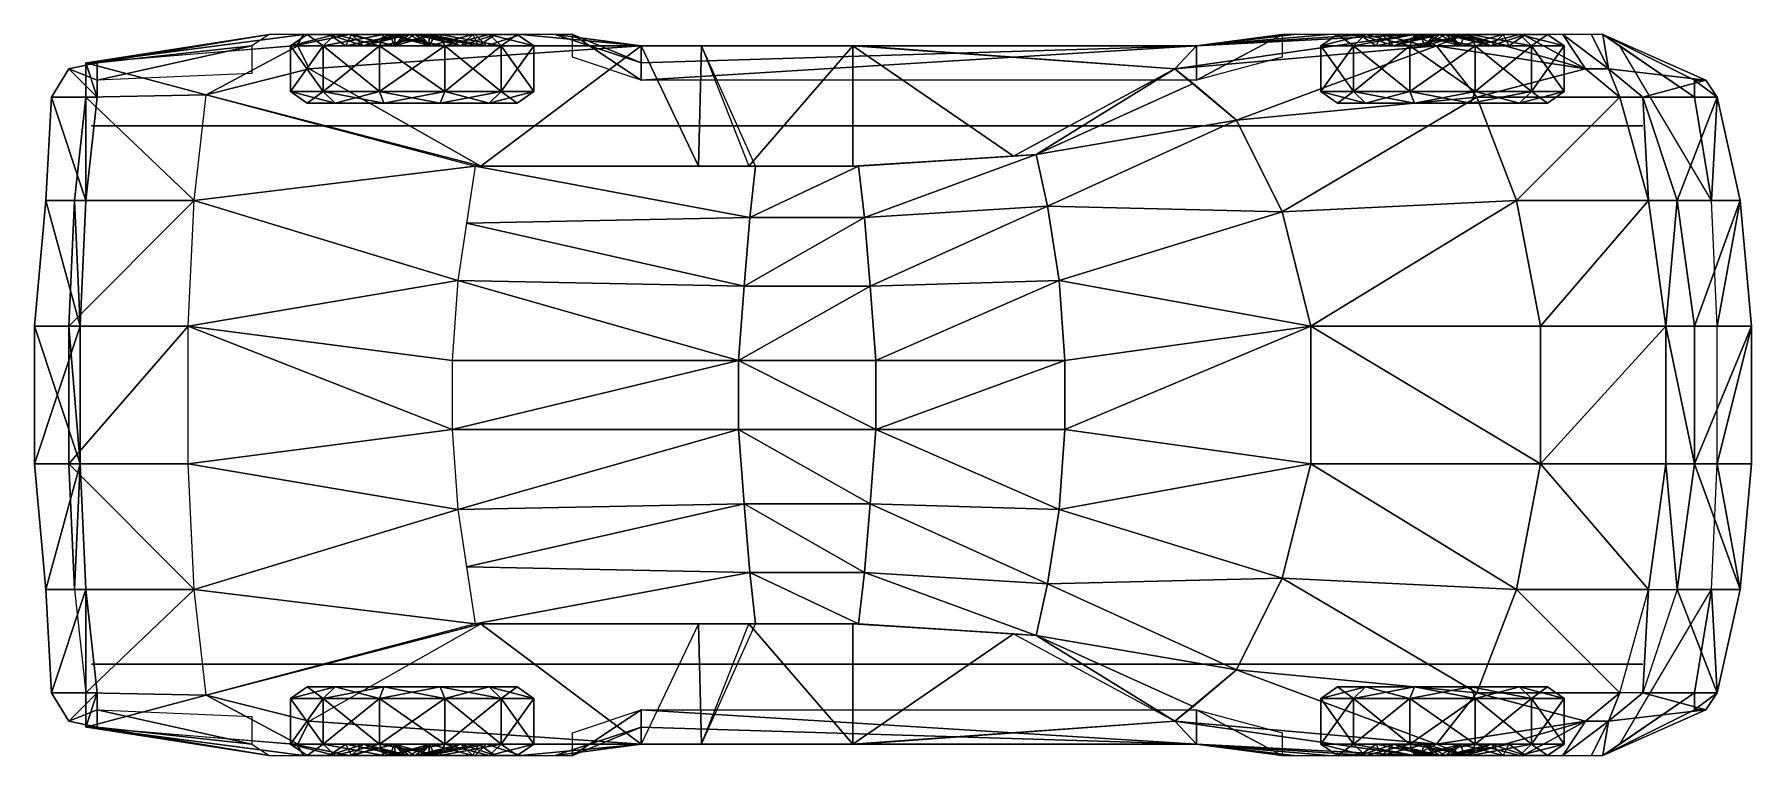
# Model space of a CAD drawing. Extents: x -3.81 to 0, y -0.8 to 0.8.
import ezdxf

# ---------------------------------------------------------------- set-up
doc = ezdxf.new("R2010")
doc.units = 0
doc.layers.get('0').update_dxf_attribs({"linetype": 'CONTINUOUS'})

msp = doc.modelspace()

# ---------------------------------------------------------------- meshes
at = {"color": 0, "linetype": 'BYBLOCK'}
mesh = msp.add_polyface(dxfattribs=at)
corners = [(-3.7211, 0.4318, 0.8065), (-3.6957, 0.4318, 0.4763), (-3.7084, 0.1524, 0.4763), (-3.7338, 0.1524, 0.8191), (-3.81, 0.1524, 0.4254), (-3.7846, 0.4318, 0.4254), (-3.7846, 0.4318, 0.3493), (-3.81, 0.1524, 0.3493), (-3.7084, 0.1524, 0.2477), (-3.6957, 0.4318, 0.2477), (-3.7719, 0.6604, 0.3493), (-3.6703, 0.6604, 0.2477), (-3.7719, 0.6604, 0.4381), (-3.6703, 0.6604, 0.4889), (-3.6957, 0.7366, 0.7683), (-3.6703, 0.7366, 0.5016), (-3.6957, 0.6604, 0.7937), (-3.7338, 0.7239, 0.4381), (-3.7338, 0.7239, 0.3493), (-3.6703, 0.6985, 0.2477), (-3.429, 0.6658, 0.9207), (-3.2258, 0.7747, 0.7683), (-3.4557, 0.4318, 0.9591), (-3.4684, 0.1524, 0.9718), (-3.3274, 0.7747, 0.3239), (-3.3274, 0.7129, 0.1714), (-3.2893, 0.8001, 0.4636), (-3.6934, 0.7366, 0.7699), (-3.7338, -0.1524, 0.8191), (-3.81, -0.1524, 0.3493), (-3.7084, -0.1524, 0.4763)]
mesh.append_faces([[corners[k] for k in face] for face in [(14, 13, 16), (17, 13, 15), (11, 18, 19), (20, 14, 16), (19, 24, 25), (24, 15, 26)]], dxfattribs={"vtx0": -1, "color": 0})
mesh.append_faces([[corners[k] for k in face] for face in [(0, 2, 3), (4, 2, 5), (8, 6, 9), (9, 10, 11), (5, 1, 12), (12, 13, 17), (18, 15, 19)]], dxfattribs={"vtx0": -1, "vtx1": -1, "color": 0})
mesh.append_faces([[corners[k] for k in face] for face in [(19, 15, 24)]], dxfattribs={"vtx0": -1, "vtx1": -1, "vtx2": -1, "color": 0})
mesh.append_faces([[corners[k] for k in face] for face in [(5, 2, 1), (12, 1, 13), (20, 21, 14), (22, 16, 0), (22, 0, 3), (3, 23, 22), (23, 3, 28)]], dxfattribs={"vtx0": -1, "vtx2": -1, "color": 0})
mesh.append_faces([[corners[k] for k in face] for face in [(7, 6, 8), (17, 15, 18), (20, 16, 22), (7, 29, 4)]], dxfattribs={"vtx1": -1, "color": 0})
mesh.append_faces([[corners[k] for k in face] for face in [(4, 5, 6), (6, 10, 9), (10, 6, 5), (10, 18, 11), (30, 2, 4), (2, 30, 3)]], dxfattribs={"vtx1": -1, "vtx2": -1, "color": 0})
mesh.append_faces([[corners[k] for k in face] for face in [(0, 1, 2), (6, 7, 4), (5, 12, 10), (14, 15, 13), (12, 17, 18), (18, 10, 12), (26, 15, 27), (29, 7, 8)]], dxfattribs={"vtx2": -1, "color": 0})
mesh = msp.add_polyface(dxfattribs=at)
corners = [(-2.2352, 0.2413, 1.3398), (-2.2479, 0.0762, 1.3398), (-1.9558, 0.2413, 1.3398), (-2.8702, 0.254, 1.2891), (-2.8829, 0.0762, 1.2891), (-2.2225, 0.3937, 1.3272), (-2.8512, 0.381, 1.2764), (-1.9685, 0.3937, 1.3272), (-2.2098, 0.508, 1.3017), (-1.9812, 0.508, 1.3017), (-2.8321, 0.508, 1.2636), (-3.2004, 0.7239, 0.908), (-3.429, 0.6658, 0.9207), (-2.8194, 0.508, 1.2255), (-2.3368, 0.508, 1.2636), (-2.4638, 0.7747, 0.8826), (-2.3298, 0.7747, 0.8722), (-1.9939, 0.508, 1.251), (-2.2245, 0.508, 1.2515), (-3.2258, 0.7747, 0.7683), (-2.4638, 0.7747, 0.7176), (-3.0099, 0.8001, 0.6541), (-3.0099, 0.7746, 0.7533), (-2.9337, 0.7743, 0.7477), (-2.9337, 0.8001, 0.6541), (-1.9939, 0.7747, 0.8457), (-1.9812, 0.7747, 0.6921), (-3.2893, 0.8001, 0.4636), (-3.6934, 0.7366, 0.7699), (-3.2131, 0.8001, 0.5651), (-3.2267, 0.776, 0.7684), (-3.1115, 0.8001, 0.6286), (-2.4638, 0.6985, 0.1588), (-2.6162, 0.7493, 0.1461), (-2.6162, 0.8001, 0.3493), (-2.4638, 0.7366, 0.4254), (-2.6543, 0.8001, 0.4636), (-2.7305, 0.8001, 0.5651), (-2.8321, 0.8001, 0.6286), (-2.8067, 0.7745, 0.7401), (-2.8829, -0.0762, 1.2891), (-2.2479, -0.0762, 1.3398), (-1.9431, -0.0762, 1.3398)]
mesh.append_faces([[corners[k] for k in face] for face in [(0, 6, 3), (35, 34, 36), (36, 20, 35)]], dxfattribs={"vtx0": -1, "color": 0})
mesh.append_faces([[corners[k] for k in face] for face in [(11, 12, 13), (21, 23, 24), (27, 28, 29), (29, 30, 31), (32, 34, 35), (31, 22, 21), (24, 39, 38)]], dxfattribs={"vtx0": -1, "vtx1": -1, "color": 0})
mesh.append_faces([[corners[k] for k in face] for face in [(16, 14, 8), (12, 11, 19), (15, 25, 26)]], dxfattribs={"vtx0": -1, "vtx1": -1, "vtx2": -1, "color": 0})
mesh.append_faces([[corners[k] for k in face] for face in [(1, 3, 4), (5, 10, 6), (13, 12, 10), (11, 20, 19), (21, 22, 23), (29, 28, 30), (37, 39, 20), (31, 30, 22), (24, 23, 39)]], dxfattribs={"vtx0": -1, "vtx2": -1, "color": 0})
mesh.append_faces([[corners[k] for k in face] for face in [(0, 1, 2), (8, 5, 9)]], dxfattribs={"vtx1": -1, "color": 0})
mesh.append_faces([[corners[k] for k in face] for face in [(0, 5, 6), (5, 0, 7), (10, 8, 14), (14, 13, 10), (15, 14, 16), (17, 18, 8), (36, 37, 20), (37, 38, 39), (4, 40, 1), (1, 41, 42)]], dxfattribs={"vtx1": -1, "vtx2": -1, "color": 0})
mesh.append_faces([[corners[k] for k in face] for face in [(1, 0, 3), (5, 8, 10), (11, 15, 20), (26, 20, 15), (32, 33, 34)]], dxfattribs={"vtx2": -1, "color": 0})
at = {"color": 151, "linetype": 'BYBLOCK'}
mesh = msp.add_polyface(dxfattribs=at)
corners = [(-0.9779, 0.1524, 0.87), (-1.0414, 0.4064, 0.8572), (-1.5367, 0.254, 1.2891), (-1.524, 0.0762, 1.2891), (-2.8702, 0.254, 1.2891), (-2.8829, 0.0762, 1.2891), (-3.4684, 0.1524, 0.9718), (-3.4557, 0.4318, 0.9591), (-2.8321, 0.508, 1.2636), (-3.429, 0.6658, 0.9207), (-1.143, 0.6096, 0.8445), (-1.5621, 0.4191, 1.2764), (-1.2389, 0.6907, 0.8315), (-1.5875, 0.5334, 1.2636), (-2.8194, 0.508, 1.2255), (-2.3368, 0.508, 1.2636), (-2.4638, 0.7747, 0.8826), (-3.2004, 0.7239, 0.908), (-1.6376, 0.5299, 1.2255), (-1.28, 0.7239, 0.8191), (-1.9939, 0.7747, 0.8457), (-1.9939, 0.508, 1.251), (-2.3298, 0.7747, 0.8722), (-2.2245, 0.508, 1.2515), (-1.9939, -0.7747, 0.8457), (-2.3298, -0.7747, 0.8722), (-2.2245, -0.508, 1.2515), (-1.9939, -0.508, 1.251), (-1.6376, -0.5299, 1.2255), (-1.28, -0.7239, 0.8191), (-2.8194, -0.508, 1.2255), (-2.3368, -0.508, 1.2636), (-2.4638, -0.7747, 0.8826), (-3.2004, -0.7239, 0.908), (-1.2389, -0.6907, 0.8315), (-1.143, -0.6096, 0.8445), (-1.5875, -0.5334, 1.2636), (-1.5621, -0.4191, 1.2764), (-1.0414, -0.4064, 0.8572), (-1.5367, -0.254, 1.2891), (-2.8702, -0.254, 1.2891), (-2.8321, -0.508, 1.2636), (-3.4557, -0.4318, 0.9591), (-3.429, -0.6658, 0.9207), (-2.8829, -0.0762, 1.2891), (-3.4684, -0.1524, 0.9718), (-0.9779, -0.1524, 0.87), (-1.524, -0.0762, 1.2891)]
mesh.append_faces([[corners[k] for k in face] for face in [(8, 7, 9), (1, 11, 2), (14, 16, 17), (30, 32, 33), (37, 38, 39), (42, 41, 43)]], dxfattribs={"vtx0": -1, "color": 151})
mesh.append_faces([[corners[k] for k in face] for face in [(18, 20, 21), (28, 24, 27), (36, 35, 37), (45, 40, 42), (39, 46, 47)]], dxfattribs={"vtx0": -1, "vtx1": -1, "color": 151})
mesh.append_faces([[corners[k] for k in face] for face in [(0, 2, 3), (4, 6, 7), (10, 13, 11), (20, 23, 21), (24, 26, 27)]], dxfattribs={"vtx0": -1, "vtx2": -1, "color": 151})
mesh.append_faces([[corners[k] for k in face] for face in [(34, 35, 36), (38, 46, 39)]], dxfattribs={"vtx1": -1, "color": 151})
mesh.append_faces([[corners[k] for k in face] for face in [(4, 5, 6), (8, 4, 7), (1, 10, 11), (35, 38, 37), (40, 41, 42), (44, 40, 45), (5, 44, 6), (45, 6, 44), (46, 0, 47), (3, 47, 0)]], dxfattribs={"vtx1": -1, "vtx2": -1, "color": 151})
mesh.append_faces([[corners[k] for k in face] for face in [(0, 1, 2), (10, 12, 13), (14, 15, 16), (18, 19, 20), (20, 22, 23), (24, 25, 26), (28, 29, 24), (30, 31, 32)]], dxfattribs={"vtx2": -1, "color": 151})
at = {"color": 251, "linetype": 'BYBLOCK'}
mesh = msp.add_polyface(dxfattribs=at)
corners = [(-3.1694, 0.6731, 0.0755), (-3.1424, 0.6477, 0.1024), (-3.2049, 0.6477, 0.2106), (-3.2417, 0.6731, 0.2007), (-3.1694, 0.7747, 0.0755), (-3.2417, 0.7747, 0.2007), (-3.0441, 0.6731, 0.0032), (-3.0343, 0.6477, 0.04), (-3.0441, 0.7747, 0.0032), (-2.8995, 0.6731, 0.0032), (-2.8995, 0.7747, 0.0032), (-3.0441, 0.6731, 0.5429), (-3.0343, 0.6477, 0.5061), (-2.9093, 0.6477, 0.5061), (-3.0441, 0.7747, 0.5429), (-2.8995, 0.6731, 0.5429), (-3.1694, 0.6731, 0.4706), (-3.1424, 0.6477, 0.4437), (-3.1694, 0.7747, 0.4706), (-3.2417, 0.6731, 0.3454), (-3.2049, 0.6477, 0.3355), (-3.2417, 0.7747, 0.3454), (-3.1424, 0.8001, 0.1024), (-3.2049, 0.8001, 0.2106), (-3.1065, 0.8001, 0.1383), (-3.1558, 0.8001, 0.2237), (-3.0343, 0.8001, 0.04), (-3.0211, 0.8001, 0.089), (-2.9093, 0.8001, 0.04), (-2.9225, 0.8001, 0.089), (-3.0343, 0.8001, 0.5061), (-2.8995, 0.7747, 0.5429), (-3.0211, 0.8001, 0.4571), (-2.9093, 0.8001, 0.5061), (-3.1424, 0.8001, 0.4437), (-3.1065, 0.8001, 0.4078), (-3.2049, 0.8001, 0.3355), (-3.1558, 0.8001, 0.3224)]
mesh.append_faces([[corners[k] for k in face] for face in [(0, 1, 2), (2, 3, 0), (6, 7, 1), (1, 0, 6), (7, 6, 9), (11, 12, 13), (16, 17, 12), (12, 11, 16), (19, 20, 17), (17, 16, 19), (3, 2, 20), (20, 19, 3), (22, 4, 5), (5, 23, 22), (24, 22, 23), (23, 25, 24), (26, 8, 4), (4, 22, 26), (27, 26, 22), (22, 24, 27), (8, 26, 28), (26, 27, 29), (30, 14, 31), (32, 30, 33), (34, 18, 14), (14, 30, 34), (35, 34, 30), (30, 32, 35), (36, 21, 18), (18, 34, 36), (37, 36, 34), (34, 35, 37), (23, 5, 21), (21, 36, 23), (25, 23, 36), (36, 37, 25)]], dxfattribs={"vtx0": -1, "vtx2": -1, "color": 251})
mesh.append_faces([[corners[k] for k in face] for face in [(4, 0, 3), (3, 5, 4), (8, 6, 0), (0, 4, 8), (6, 8, 10), (14, 11, 15), (18, 16, 11), (11, 14, 18), (21, 19, 16), (16, 18, 21), (5, 3, 19), (19, 21, 5)]], dxfattribs={"vtx2": -1, "color": 251})
at = {"color": 254, "linetype": 'BYBLOCK'}
mesh = msp.add_polyface(dxfattribs=at)
corners = [(-0.7103, 0.8001, 0.2665), (-0.6858, 0.8001, 0.2731), (-0.7103, 0.8001, 0.2796), (-0.833, 0.7747, 0.2336), (-0.833, 0.7747, 0.3125), (-0.8698, 0.8001, 0.2237), (-0.8698, 0.8001, 0.3224), (-0.7038, 0.8001, 0.291), (-0.7936, 0.7747, 0.3808), (-0.8205, 0.8001, 0.4078), (-0.6924, 0.8001, 0.2976), (-0.7252, 0.7747, 0.4203), (-0.7351, 0.8001, 0.4571), (-0.6792, 0.8001, 0.2976), (-0.6464, 0.7747, 0.4203), (-0.6365, 0.8001, 0.4571), (-0.6678, 0.8001, 0.291), (-0.578, 0.7747, 0.3808), (-0.5511, 0.8001, 0.4078), (-0.6613, 0.8001, 0.2796), (-0.5386, 0.7747, 0.3125), (-0.5018, 0.8001, 0.3224), (-0.6613, 0.8001, 0.2665), (-0.5386, 0.7747, 0.2336), (-0.5018, 0.8001, 0.2237), (-0.6678, 0.8001, 0.2551), (-0.578, 0.7747, 0.1653), (-0.5511, 0.8001, 0.1383), (-0.6792, 0.8001, 0.2485), (-0.6464, 0.7747, 0.1258), (-0.6365, 0.8001, 0.089), (-0.6924, 0.8001, 0.2485), (-0.7252, 0.7747, 0.1258), (-0.7351, 0.8001, 0.089), (-0.7038, 0.8001, 0.2551), (-0.7936, 0.7747, 0.1653), (-0.8205, 0.8001, 0.1383), (-3.1065, 0.8001, 0.1383), (-3.0796, 0.7747, 0.1653), (-3.1558, 0.8001, 0.2237), (-3.119, 0.7747, 0.2336), (-2.9898, 0.8001, 0.2551), (-2.9963, 0.8001, 0.2665), (-2.9718, 0.8001, 0.2731), (-3.0211, 0.8001, 0.089), (-3.0112, 0.7747, 0.1258), (-2.9784, 0.8001, 0.2485), (-2.9225, 0.8001, 0.089), (-2.9324, 0.7747, 0.1258), (-2.9652, 0.8001, 0.2485), (-2.8371, 0.8001, 0.1383), (-2.864, 0.7747, 0.1653), (-2.9538, 0.8001, 0.2551), (-2.7878, 0.8001, 0.2237), (-2.8246, 0.7747, 0.2336), (-2.9473, 0.8001, 0.2665), (-2.7878, 0.8001, 0.3224), (-2.8246, 0.7747, 0.3125), (-2.9473, 0.8001, 0.2796), (-2.8371, 0.8001, 0.4078), (-2.864, 0.7747, 0.3808), (-2.9538, 0.8001, 0.291), (-2.9225, 0.8001, 0.4571), (-2.9324, 0.7747, 0.4203), (-2.9652, 0.8001, 0.2976), (-3.0211, 0.8001, 0.4571), (-3.0112, 0.7747, 0.4203), (-2.9784, 0.8001, 0.2976), (-3.1065, 0.8001, 0.4078), (-3.0796, 0.7747, 0.3808), (-2.9898, 0.8001, 0.291), (-3.1558, 0.8001, 0.3224), (-3.119, 0.7747, 0.3125), (-2.9963, 0.8001, 0.2796), (-2.9718, -0.8001, 0.2731), (-2.9963, -0.8001, 0.2665), (-2.9963, -0.8001, 0.2796), (-3.119, -0.7747, 0.2336), (-3.119, -0.7747, 0.3125), (-3.1558, -0.8001, 0.2237), (-3.1558, -0.8001, 0.3224), (-2.9898, -0.8001, 0.291), (-3.0796, -0.7747, 0.3808), (-3.1065, -0.8001, 0.4078), (-2.9784, -0.8001, 0.2976), (-3.0112, -0.7747, 0.4203), (-3.0211, -0.8001, 0.4571), (-2.9652, -0.8001, 0.2976), (-2.9324, -0.7747, 0.4203), (-2.9225, -0.8001, 0.4571), (-2.9538, -0.8001, 0.291), (-2.864, -0.7747, 0.3808), (-2.8371, -0.8001, 0.4078), (-2.9473, -0.8001, 0.2796), (-2.8246, -0.7747, 0.3125), (-2.7878, -0.8001, 0.3224), (-2.9473, -0.8001, 0.2665), (-2.8246, -0.7747, 0.2336), (-2.7878, -0.8001, 0.2237), (-2.9538, -0.8001, 0.2551), (-2.864, -0.7747, 0.1653), (-2.8371, -0.8001, 0.1383), (-2.9652, -0.8001, 0.2485), (-2.9324, -0.7747, 0.1258), (-2.9225, -0.8001, 0.089), (-2.9784, -0.8001, 0.2485), (-3.0112, -0.7747, 0.1258), (-3.0211, -0.8001, 0.089), (-2.9898, -0.8001, 0.2551), (-3.0796, -0.7747, 0.1653), (-3.1065, -0.8001, 0.1383), (-0.7936, -0.7747, 0.1653), (-0.8205, -0.8001, 0.1383), (-0.8698, -0.8001, 0.2237), (-0.833, -0.7747, 0.2336), (-0.7038, -0.8001, 0.2551), (-0.7103, -0.8001, 0.2665), (-0.6858, -0.8001, 0.2731), (-0.7252, -0.7747, 0.1258), (-0.7351, -0.8001, 0.089), (-0.6924, -0.8001, 0.2485), (-0.6464, -0.7747, 0.1258), (-0.6365, -0.8001, 0.089), (-0.6792, -0.8001, 0.2485), (-0.578, -0.7747, 0.1653), (-0.5511, -0.8001, 0.1383), (-0.6678, -0.8001, 0.2551), (-0.5386, -0.7747, 0.2336), (-0.5018, -0.8001, 0.2237), (-0.6613, -0.8001, 0.2665), (-0.5386, -0.7747, 0.3125), (-0.5018, -0.8001, 0.3224), (-0.6613, -0.8001, 0.2796), (-0.578, -0.7747, 0.3808), (-0.5511, -0.8001, 0.4078), (-0.6678, -0.8001, 0.291), (-0.6464, -0.7747, 0.4203), (-0.6365, -0.8001, 0.4571), (-0.6792, -0.8001, 0.2976), (-0.7252, -0.7747, 0.4203), (-0.7351, -0.8001, 0.4571), (-0.6924, -0.8001, 0.2976), (-0.7936, -0.7747, 0.3808), (-0.8205, -0.8001, 0.4078), (-0.7038, -0.8001, 0.291), (-0.833, -0.7747, 0.3125), (-0.8698, -0.8001, 0.3224), (-0.7103, -0.8001, 0.2796), (0, -0.1524, 0.3746), (0, -0.1524, 0.3239), (0, 0.1524, 0.3746), (0, 0.1524, 0.3239), (-0.0762, -0.1524, 0.2223), (-0.0762, 0.1524, 0.2223)]
mesh.append_faces([[corners[k] for k in face] for face in [(0, 1, 2), (5, 3, 6), (4, 6, 3), (2, 1, 7), (6, 4, 9), (8, 9, 4), (7, 1, 10), (9, 8, 12), (11, 12, 8), (10, 1, 13), (12, 11, 15), (14, 15, 11), (13, 1, 16), (15, 14, 18), (17, 18, 14), (16, 1, 19), (18, 17, 21), (20, 21, 17), (19, 1, 22), (21, 20, 24), (23, 24, 20), (22, 1, 25), (24, 23, 27), (26, 27, 23), (25, 1, 28), (27, 26, 30), (29, 30, 26), (28, 1, 31), (30, 29, 33), (32, 33, 29), (31, 1, 34), (33, 32, 36), (35, 36, 32), (34, 1, 0), (36, 35, 5), (3, 5, 35), (37, 38, 39), (40, 39, 38), (41, 43, 42), (44, 45, 37), (38, 37, 45), (46, 43, 41), (47, 48, 44), (45, 44, 48), (49, 43, 46), (50, 51, 47), (48, 47, 51), (52, 43, 49), (53, 54, 50), (51, 50, 54), (55, 43, 52), (56, 57, 53), (54, 53, 57), (58, 43, 55), (59, 60, 56), (57, 56, 60), (61, 43, 58), (62, 63, 59), (60, 59, 63), (64, 43, 61), (65, 66, 62), (63, 62, 66), (67, 43, 64), (68, 69, 65), (66, 65, 69), (70, 43, 67), (71, 72, 68), (69, 68, 72), (73, 43, 70), (39, 40, 71), (72, 71, 40), (42, 43, 73)]], dxfattribs={"vtx0": -1, "vtx1": -1, "color": 254})
mesh.append_faces([[corners[k] for k in face] for face in [(74, 75, 76), (77, 79, 80), (80, 78, 77), (74, 76, 81), (78, 80, 83), (83, 82, 78), (74, 81, 84), (82, 83, 86), (86, 85, 82), (74, 84, 87), (85, 86, 89), (89, 88, 85), (74, 87, 90), (88, 89, 92), (92, 91, 88), (74, 90, 93), (91, 92, 95), (95, 94, 91), (74, 93, 96), (94, 95, 98), (98, 97, 94), (74, 96, 99), (97, 98, 101), (101, 100, 97), (74, 99, 102), (100, 101, 104), (104, 103, 100), (74, 102, 105), (103, 104, 107), (107, 106, 103), (74, 105, 108), (106, 107, 110), (110, 109, 106), (74, 108, 75), (109, 110, 79), (79, 77, 109), (111, 112, 113), (113, 114, 111), (117, 115, 116), (118, 119, 112), (112, 111, 118), (117, 120, 115), (121, 122, 119), (119, 118, 121), (117, 123, 120), (124, 125, 122), (122, 121, 124), (117, 126, 123), (127, 128, 125), (125, 124, 127), (117, 129, 126), (130, 131, 128), (128, 127, 130), (117, 132, 129), (133, 134, 131), (131, 130, 133), (117, 135, 132), (136, 137, 134), (134, 133, 136), (117, 138, 135), (139, 140, 137), (137, 136, 139), (117, 141, 138), (142, 143, 140), (140, 139, 142), (117, 144, 141), (145, 146, 143), (143, 142, 145), (117, 147, 144), (114, 113, 146), (146, 145, 114), (117, 116, 147)]], dxfattribs={"vtx0": -1, "vtx2": -1, "color": 254})
mesh.append_faces([[corners[k] for k in face] for face in [(3, 0, 4), (2, 4, 0), (4, 2, 8), (7, 8, 2), (8, 7, 11), (10, 11, 7), (11, 10, 14), (13, 14, 10), (14, 13, 17), (16, 17, 13), (17, 16, 20), (19, 20, 16), (20, 19, 23), (22, 23, 19), (23, 22, 26), (25, 26, 22), (26, 25, 29), (28, 29, 25), (29, 28, 32), (31, 32, 28), (32, 31, 35), (34, 35, 31), (35, 34, 3), (0, 3, 34), (38, 41, 40), (42, 40, 41), (45, 46, 38), (41, 38, 46), (48, 49, 45), (46, 45, 49), (51, 52, 48), (49, 48, 52), (54, 55, 51), (52, 51, 55), (57, 58, 54), (55, 54, 58), (60, 61, 57), (58, 57, 61), (63, 64, 60), (61, 60, 64), (66, 67, 63), (64, 63, 67), (69, 70, 66), (67, 66, 70), (72, 73, 69), (70, 69, 73), (40, 42, 72), (73, 72, 42), (148, 149, 150), (151, 150, 149), (149, 152, 151), (153, 151, 152)]], dxfattribs={"vtx1": -1, "color": 254})
mesh.append_faces([[corners[k] for k in face] for face in [(75, 77, 78), (78, 76, 75), (76, 78, 82), (82, 81, 76), (81, 82, 85), (85, 84, 81), (84, 85, 88), (88, 87, 84), (87, 88, 91), (91, 90, 87), (90, 91, 94), (94, 93, 90), (93, 94, 97), (97, 96, 93), (96, 97, 100), (100, 99, 96), (99, 100, 103), (103, 102, 99), (102, 103, 106), (106, 105, 102), (105, 106, 109), (109, 108, 105), (108, 109, 77), (77, 75, 108), (115, 111, 114), (114, 116, 115), (120, 118, 111), (111, 115, 120), (123, 121, 118), (118, 120, 123), (126, 124, 121), (121, 123, 126), (129, 127, 124), (124, 126, 129), (132, 130, 127), (127, 129, 132), (135, 133, 130), (130, 132, 135), (138, 136, 133), (133, 135, 138), (141, 139, 136), (136, 138, 141), (144, 142, 139), (139, 141, 144), (147, 145, 142), (142, 144, 147), (116, 114, 145), (145, 147, 116)]], dxfattribs={"vtx2": -1, "color": 254})
at = {"color": 251, "linetype": 'BYBLOCK'}
mesh = msp.add_polyface(dxfattribs=at)
corners = [(-2.8995, 0.6731, 0.0032), (-2.9093, 0.6477, 0.04), (-3.0343, 0.6477, 0.04), (-2.8995, 0.7747, 0.0032), (-3.0441, 0.6731, 0.0032), (-2.7742, 0.6731, 0.0755), (-2.8012, 0.6477, 0.1024), (-2.7742, 0.7747, 0.0755), (-2.7019, 0.6731, 0.2007), (-2.7387, 0.6477, 0.2106), (-2.7019, 0.7747, 0.2007), (-2.7019, 0.6731, 0.3454), (-2.7387, 0.6477, 0.3355), (-2.7019, 0.7747, 0.3454), (-2.7742, 0.6731, 0.4706), (-2.8012, 0.6477, 0.4437), (-2.7742, 0.7747, 0.4706), (-2.8995, 0.6731, 0.5429), (-2.9093, 0.6477, 0.5061), (-2.8995, 0.7747, 0.5429), (-3.0441, 0.6731, 0.5429), (-3.0441, 0.7747, 0.5429), (-2.9093, 0.8001, 0.04), (-3.0441, 0.7747, 0.0032), (-2.9225, 0.8001, 0.089), (-3.0343, 0.8001, 0.04), (-2.8012, 0.8001, 0.1024), (-2.8371, 0.8001, 0.1383), (-2.7387, 0.8001, 0.2106), (-2.7878, 0.8001, 0.2237), (-2.7387, 0.8001, 0.3355), (-2.7878, 0.8001, 0.3224), (-2.8012, 0.8001, 0.4437), (-2.8371, 0.8001, 0.4078), (-2.9093, 0.8001, 0.5061), (-2.9225, 0.8001, 0.4571), (-3.0343, 0.8001, 0.5061), (-3.0211, 0.8001, 0.4571)]
mesh.append_faces([[corners[k] for k in face] for face in [(0, 1, 2), (5, 6, 1), (1, 0, 5), (8, 9, 6), (6, 5, 8), (11, 12, 9), (9, 8, 11), (14, 15, 12), (12, 11, 14), (17, 18, 15), (15, 14, 17), (18, 17, 20), (22, 3, 23), (24, 22, 25), (26, 7, 3), (3, 22, 26), (27, 26, 22), (22, 24, 27), (28, 10, 7), (7, 26, 28), (29, 28, 26), (26, 27, 29), (30, 13, 10), (10, 28, 30), (31, 30, 28), (28, 29, 31), (32, 16, 13), (13, 30, 32), (33, 32, 30), (30, 31, 33), (34, 19, 16), (16, 32, 34), (35, 34, 32), (32, 33, 35), (19, 34, 36), (34, 35, 37)]], dxfattribs={"vtx0": -1, "vtx2": -1, "color": 251})
mesh.append_faces([[corners[k] for k in face] for face in [(3, 0, 4), (7, 5, 0), (0, 3, 7), (10, 8, 5), (5, 7, 10), (13, 11, 8), (8, 10, 13), (16, 14, 11), (11, 13, 16), (19, 17, 14), (14, 16, 19), (17, 19, 21)]], dxfattribs={"vtx2": -1, "color": 251})
at = {"color": 0, "linetype": 'BYBLOCK'}
mesh = msp.add_polyface(dxfattribs=at)
corners = [(-0.4685, 0.1524, 0.7975), (-0.5216, 0.4318, 0.7936), (-0.9779, 0.1524, 0.87), (-1.0414, 0.4064, 0.8572), (-1.5367, 0.254, 1.2891), (-1.9558, 0.2413, 1.3398), (-1.9431, 0.0762, 1.3398), (-1.524, 0.0762, 1.2891), (-2.2479, 0.0762, 1.3398), (-1.9685, 0.3937, 1.3272), (-2.2352, 0.2413, 1.3398), (-1.5621, 0.4191, 1.2764), (-0.6096, 0.6604, 0.7806), (-1.143, 0.6096, 0.8445), (-0.6995, 0.7747, 0.7378), (-1.28, 0.7239, 0.8191), (-1.5875, 0.5334, 1.2636), (-1.9812, 0.508, 1.3017), (-2.2225, 0.3937, 1.3272), (-2.2098, 0.508, 1.3017), (-1.9939, 0.508, 1.251), (-1.6376, 0.5299, 1.2255), (-0.635, 0.8001, 0.6541), (-0.7493, 0.8001, 0.6541), (-1.2319, 0.7747, 0.6541), (-1.9812, 0.7747, 0.6921), (-1.9939, 0.7747, 0.8457), (-1.232, 0.7747, 0.6541), (-1.2319, 0.7747, 0.3874), (-2.4638, 0.7366, 0.4254), (-2.4638, 0.7747, 0.7176), (-1.2319, 0.6985, 0.1588), (-2.4638, 0.6985, 0.1588), (-1.0414, 0.8001, 0.3239), (-1.0414, 0.7493, 0.1461), (-1.2389, 0.6907, 0.8315), (-1.016, 0.8001, 0.4381), (-0.9398, 0.8001, 0.5524), (-0.8509, 0.8001, 0.6159), (-1.9431, -0.0762, 1.3398), (-0.4685, -0.1524, 0.7975)]
mesh.append_faces([[corners[k] for k in face] for face in [(2, 1, 3), (11, 5, 4), (3, 12, 13), (13, 14, 15), (27, 29, 30), (28, 32, 29)]], dxfattribs={"vtx0": -1, "color": 0})
mesh.append_faces([[corners[k] for k in face] for face in [(4, 6, 7), (5, 9, 10), (16, 9, 11), (15, 25, 26), (33, 28, 36), (36, 27, 37)]], dxfattribs={"vtx0": -1, "vtx1": -1, "color": 0})
mesh.append_faces([[corners[k] for k in face] for face in [(6, 5, 8), (11, 9, 5), (9, 17, 18), (39, 6, 8), (6, 39, 7)]], dxfattribs={"vtx0": -1, "vtx1": -1, "vtx2": -1, "color": 0})
mesh.append_faces([[corners[k] for k in face] for face in [(17, 21, 20), (14, 22, 23), (33, 31, 28), (16, 15, 21), (36, 28, 27), (23, 15, 14), (27, 38, 37)]], dxfattribs={"vtx0": -1, "vtx2": -1, "color": 0})
mesh.append_faces([[corners[k] for k in face] for face in [(1, 12, 3), (12, 14, 13)]], dxfattribs={"vtx1": -1, "color": 0})
mesh.append_faces([[corners[k] for k in face] for face in [(0, 1, 2), (4, 5, 6), (16, 17, 9), (19, 17, 20), (17, 16, 21), (40, 0, 2)]], dxfattribs={"vtx1": -1, "vtx2": -1, "color": 0})
mesh.append_faces([[corners[k] for k in face] for face in [(15, 24, 25), (27, 28, 29), (28, 31, 32), (33, 34, 31), (16, 35, 15), (23, 24, 15), (27, 23, 38)]], dxfattribs={"vtx2": -1, "color": 0})
at = {"color": 251, "linetype": 'BYBLOCK'}
mesh = msp.add_polyface(dxfattribs=at)
corners = [(-0.8698, 0.8001, 0.2237), (-0.9189, 0.8001, 0.2106), (-0.9189, 0.8001, 0.3355), (-0.8698, 0.8001, 0.3224), (-0.9557, 0.7747, 0.2007), (-0.9557, 0.7747, 0.3454), (-0.9557, 0.6731, 0.2007), (-0.9557, 0.6731, 0.3454), (-0.9189, 0.6477, 0.2106), (-0.9189, 0.6477, 0.3355), (-0.8564, 0.8001, 0.4437), (-0.8205, 0.8001, 0.4078), (-0.8834, 0.7747, 0.4706), (-0.8834, 0.6731, 0.4706), (-0.8564, 0.6477, 0.4437), (-0.7483, 0.8001, 0.5061), (-0.7351, 0.8001, 0.4571), (-0.7581, 0.7747, 0.5429), (-0.7581, 0.6731, 0.5429), (-0.7483, 0.6477, 0.5061), (-0.6233, 0.8001, 0.5061), (-0.6135, 0.7747, 0.5429), (-0.6135, 0.6731, 0.5429), (-0.6233, 0.6477, 0.5061), (-0.7483, 0.8001, 0.04), (-0.7351, 0.8001, 0.089), (-0.6365, 0.8001, 0.089), (-0.7581, 0.7747, 0.0032), (-0.6233, 0.8001, 0.04), (-0.7581, 0.6731, 0.0032), (-0.6135, 0.7747, 0.0032), (-0.7483, 0.6477, 0.04), (-0.6135, 0.6731, 0.0032), (-0.8564, 0.8001, 0.1024), (-0.8205, 0.8001, 0.1383), (-0.8834, 0.7747, 0.0755), (-0.8834, 0.6731, 0.0755), (-0.8564, 0.6477, 0.1024)]
mesh.append_faces([[corners[k] for k in face] for face in [(0, 1, 2), (2, 3, 0), (1, 4, 5), (5, 2, 1), (6, 8, 9), (9, 7, 6), (3, 2, 10), (10, 11, 3), (2, 5, 12), (12, 10, 2), (7, 9, 14), (14, 13, 7), (11, 10, 15), (15, 16, 11), (10, 12, 17), (17, 15, 10), (13, 14, 19), (19, 18, 13), (16, 15, 20), (15, 17, 21), (18, 19, 23), (24, 25, 26), (27, 24, 28), (31, 29, 32), (25, 24, 33), (33, 34, 25), (24, 27, 35), (35, 33, 24), (29, 31, 37), (37, 36, 29), (34, 33, 1), (1, 0, 34), (33, 35, 4), (4, 1, 33), (36, 37, 8), (8, 6, 36)]], dxfattribs={"vtx0": -1, "vtx2": -1, "color": 251})
mesh.append_faces([[corners[k] for k in face] for face in [(4, 6, 7), (7, 5, 4), (5, 7, 13), (13, 12, 5), (12, 13, 18), (18, 17, 12), (17, 18, 22), (29, 27, 30), (27, 29, 36), (36, 35, 27), (35, 36, 6), (6, 4, 35)]], dxfattribs={"vtx2": -1, "color": 251})
mesh = msp.add_polyface(dxfattribs=at)
corners = [(-0.6233, 0.8001, 0.5061), (-0.6365, 0.8001, 0.4571), (-0.7351, 0.8001, 0.4571), (-0.6135, 0.7747, 0.5429), (-0.7483, 0.8001, 0.5061), (-0.6135, 0.6731, 0.5429), (-0.7581, 0.7747, 0.5429), (-0.6233, 0.6477, 0.5061), (-0.7581, 0.6731, 0.5429), (-0.5152, 0.8001, 0.4437), (-0.5511, 0.8001, 0.4078), (-0.4882, 0.7747, 0.4706), (-0.4882, 0.6731, 0.4706), (-0.5152, 0.6477, 0.4437), (-0.4527, 0.8001, 0.3355), (-0.5018, 0.8001, 0.3224), (-0.4159, 0.7747, 0.3454), (-0.4159, 0.6731, 0.3454), (-0.4527, 0.6477, 0.3355), (-0.4527, 0.8001, 0.2106), (-0.5018, 0.8001, 0.2237), (-0.4159, 0.7747, 0.2007), (-0.4159, 0.6731, 0.2007), (-0.4527, 0.6477, 0.2106), (-0.5152, 0.8001, 0.1024), (-0.5511, 0.8001, 0.1383), (-0.4882, 0.7747, 0.0755), (-0.4882, 0.6731, 0.0755), (-0.5152, 0.6477, 0.1024), (-0.6233, 0.8001, 0.04), (-0.6365, 0.8001, 0.089), (-0.6135, 0.7747, 0.0032), (-0.6135, 0.6731, 0.0032), (-0.6233, 0.6477, 0.04), (-0.7483, 0.8001, 0.04), (-0.7581, 0.7747, 0.0032), (-0.7581, 0.6731, 0.0032), (-0.7483, 0.6477, 0.04)]
mesh.append_faces([[corners[k] for k in face] for face in [(0, 1, 2), (3, 0, 4), (7, 5, 8), (1, 0, 9), (9, 10, 1), (0, 3, 11), (11, 9, 0), (5, 7, 13), (13, 12, 5), (10, 9, 14), (14, 15, 10), (9, 11, 16), (16, 14, 9), (12, 13, 18), (18, 17, 12), (15, 14, 19), (19, 20, 15), (14, 16, 21), (21, 19, 14), (17, 18, 23), (23, 22, 17), (20, 19, 24), (24, 25, 20), (19, 21, 26), (26, 24, 19), (22, 23, 28), (28, 27, 22), (25, 24, 29), (29, 30, 25), (24, 26, 31), (31, 29, 24), (27, 28, 33), (33, 32, 27), (30, 29, 34), (29, 31, 35), (32, 33, 37)]], dxfattribs={"vtx0": -1, "vtx2": -1, "color": 251})
mesh.append_faces([[corners[k] for k in face] for face in [(5, 3, 6), (3, 5, 12), (12, 11, 3), (11, 12, 17), (17, 16, 11), (16, 17, 22), (22, 21, 16), (21, 22, 27), (27, 26, 21), (26, 27, 32), (32, 31, 26), (31, 32, 36)]], dxfattribs={"vtx2": -1, "color": 251})
at = {"color": 0, "linetype": 'BYBLOCK'}
mesh = msp.add_polyface(dxfattribs=at)
corners = [(-0.0254, 0.4318, 0.3239), (0, 0.1524, 0.3239), (-0.0762, 0.1524, 0.2223), (-0.0889, 0.4318, 0.2223), (-0.0254, 0.4318, 0.3746), (0, 0.1524, 0.3746), (-0.1651, 0.4318, 0.4763), (-0.127, 0.1524, 0.4763), (-0.2286, 0.4318, 0.7048), (-0.5216, 0.4318, 0.7936), (-0.4685, 0.1524, 0.7975), (-0.1905, 0.1524, 0.7048), (-0.2921, 0.6604, 0.6921), (-0.6096, 0.6604, 0.7806), (-0.0762, 0.6604, 0.3746), (-0.2413, 0.6604, 0.4763), (-0.0762, 0.6604, 0.3239), (-0.127, 0.6604, 0.2349), (-0.127, 0.6985, 0.2604), (-0.1016, 0.6985, 0.3239), (-0.1016, 0.6985, 0.3746), (-0.3175, 0.7239, 0.4763), (-0.3683, 0.7239, 0.6794), (-0.6995, 0.7747, 0.7378), (-0.635, 0.8001, 0.6541), (-0.4191, 0.8001, 0.5397), (-0.508, 0.8001, 0.6159), (-0.3556, 0.8001, 0.4381), (-0.3302, 0.8001, 0.3239), (-0.3302, 0.8001, 0.2223), (-0.2921, 0.7747, 0.1842), (-0.4685, -0.1524, 0.7975), (-0.127, -0.1524, 0.4763)]
mesh.append_faces([[corners[k] for k in face] for face in [(0, 2, 3), (12, 9, 8), (14, 6, 4), (22, 13, 12), (28, 21, 20)]], dxfattribs={"vtx0": -1, "color": 0})
mesh.append_faces([[corners[k] for k in face] for face in [(4, 7, 5), (8, 10, 11), (18, 16, 17), (20, 15, 14), (21, 25, 22)]], dxfattribs={"vtx0": -1, "vtx1": -1, "color": 0})
mesh.append_faces([[corners[k] for k in face] for face in [(14, 15, 6), (16, 14, 4), (16, 3, 17), (14, 16, 19), (22, 25, 26), (22, 26, 24), (21, 27, 25), (28, 19, 18), (18, 29, 28), (17, 30, 29)]], dxfattribs={"vtx0": -1, "vtx2": -1, "color": 0})
mesh.append_faces([[corners[k] for k in face] for face in [(23, 22, 24), (28, 27, 21), (18, 17, 29), (10, 31, 11), (7, 32, 5)]], dxfattribs={"vtx1": -1, "vtx2": -1, "color": 0})
mesh.append_faces([[corners[k] for k in face] for face in [(0, 1, 2), (0, 4, 5), (5, 1, 0), (4, 6, 7), (8, 9, 10), (12, 13, 9), (4, 0, 16), (16, 0, 3), (18, 19, 16), (19, 20, 14), (20, 21, 15), (22, 23, 13), (28, 20, 19), (17, 3, 30)]], dxfattribs={"vtx2": -1, "color": 0})
at = {"color": 50, "linetype": 'BYBLOCK'}
mesh = msp.add_polyface(dxfattribs=at)
corners = [(-0.2413, 0.6604, 0.4763), (-0.3175, 0.7239, 0.4763), (-0.2921, 0.6604, 0.6921), (-0.3683, 0.7239, 0.6794)]
mesh.append_faces([[corners[k] for k in face] for face in [(2, 1, 3)]], dxfattribs={"vtx0": -1, "color": 50})
mesh.append_faces([[corners[k] for k in face] for face in [(0, 1, 2)]], dxfattribs={"vtx1": -1, "color": 50})
at = {"color": 240, "linetype": 'BYBLOCK'}
mesh = msp.add_polyface(dxfattribs=at)
corners = [(-3.6957, 0.6604, 0.7937), (-3.6703, 0.6604, 0.4889), (-3.6957, 0.4318, 0.4763), (-3.7211, 0.4318, 0.8065), (-3.6957, -0.6604, 0.7937), (-3.6703, -0.6604, 0.4889), (-3.6957, -0.4318, 0.4763), (-3.7211, -0.4318, 0.8065)]
mesh.append_faces([[corners[k] for k in face] for face in [(0, 2, 3), (4, 6, 7)]], dxfattribs={"vtx0": -1, "color": 240})
mesh.append_faces([[corners[k] for k in face] for face in [(0, 1, 2), (4, 5, 6)]], dxfattribs={"vtx2": -1, "color": 240})
at = {"color": 254, "linetype": 'BYBLOCK'}
mesh = msp.add_polyface(dxfattribs=at)
corners = [(-0.1651, 0.4318, 0.4763), (-0.2413, 0.6604, 0.4763), (-0.2286, 0.4318, 0.7048), (-0.2921, 0.6604, 0.6921), (-0.1651, -0.4318, 0.4763), (-0.2413, -0.6604, 0.4763), (-0.2286, -0.4318, 0.7048), (-0.2921, -0.6604, 0.6921)]
mesh.append_faces([[corners[k] for k in face] for face in [(2, 1, 3), (6, 5, 7)]], dxfattribs={"vtx0": -1, "color": 254})
mesh.append_faces([[corners[k] for k in face] for face in [(0, 1, 2), (4, 5, 6)]], dxfattribs={"vtx1": -1, "color": 254})
at = {"color": 251, "linetype": 'BYBLOCK'}
mesh = msp.add_polyface(dxfattribs=at)
corners = [(-1.8923, 0.5969, 0.1651), (-1.8923, 0.5969, 0.7239), (-0.3683, 0.5969, 0.6731), (-0.2413, 0.5969, 0.2032), (-3.6703, 0.5969, 0.254), (-3.683, 0.5969, 0.7239), (-3.6703, -0.5969, 0.254), (-3.683, -0.5969, 0.7239), (-1.8923, -0.5969, 0.7239), (-1.8923, -0.5969, 0.1651), (-0.3683, -0.5969, 0.6731), (-0.2413, -0.5969, 0.2032)]
mesh.append_faces([[corners[k] for k in face] for face in [(0, 1, 2), (2, 3, 0), (4, 5, 1), (1, 0, 4), (6, 7, 8), (8, 9, 6), (9, 8, 10), (10, 11, 9)]], dxfattribs={"vtx0": -1, "vtx1": -1, "vtx2": -1, "color": 251})
mesh = msp.add_polyface(dxfattribs=at)
corners = [(-0.127, 0.1524, 0.4763), (-0.1651, 0.4318, 0.4763), (-0.1905, 0.1524, 0.7048), (-0.2286, 0.4318, 0.7048), (-0.1651, -0.4318, 0.4763), (-0.127, -0.1524, 0.4763), (-0.1905, -0.1524, 0.7048), (-0.2286, -0.4318, 0.7048)]
mesh.append_faces([[corners[k] for k in face] for face in [(3, 2, 1)]], dxfattribs={"vtx1": -1, "color": 251})
mesh.append_faces([[corners[k] for k in face] for face in [(0, 1, 2), (4, 5, 6), (5, 0, 2), (2, 6, 5)]], dxfattribs={"vtx1": -1, "vtx2": -1, "color": 251})
mesh.append_faces([[corners[k] for k in face] for face in [(6, 7, 4)]], dxfattribs={"vtx2": -1, "color": 251})
at = {"color": 0, "linetype": 'BYBLOCK'}
mesh = msp.add_polyface(dxfattribs=at)
corners = [(-3.6703, -0.7366, 0.5016), (-3.2893, -0.8001, 0.4636), (-3.6934, -0.7366, 0.7699), (-3.6703, -0.6985, 0.2477), (-3.3274, -0.7747, 0.3239), (-3.3274, -0.7129, 0.1714), (-3.7338, -0.1524, 0.8191), (-3.4684, -0.1524, 0.9718), (-3.4684, 0.1524, 0.9718), (-3.7211, -0.4318, 0.8065), (-3.4557, -0.4318, 0.9591), (-3.6957, -0.6604, 0.7937), (-3.429, -0.6658, 0.9207), (-3.6957, -0.7366, 0.7683), (-3.7338, -0.7239, 0.4381), (-3.7338, -0.7239, 0.3493), (-3.2258, -0.7747, 0.7683), (-3.7719, -0.6604, 0.3493), (-3.6703, -0.6604, 0.2477), (-3.7719, -0.6604, 0.4381), (-3.6703, -0.6604, 0.4889), (-3.6957, -0.4318, 0.4763), (-3.7846, -0.4318, 0.4254), (-3.7846, -0.4318, 0.3493), (-3.6957, -0.4318, 0.2477), (-3.81, -0.1524, 0.3493), (-3.7084, -0.1524, 0.2477), (-3.81, -0.1524, 0.4254), (-3.7084, -0.1524, 0.4763), (-3.7084, 0.1524, 0.2477), (-3.81, 0.1524, 0.4254), (-3.7338, 0.1524, 0.8191)]
mesh.append_faces([[corners[k] for k in face] for face in [(4, 3, 5), (13, 12, 11), (15, 18, 3), (20, 14, 0), (20, 13, 11)]], dxfattribs={"vtx0": -1, "color": 0})
mesh.append_faces([[corners[k] for k in face] for face in [(9, 10, 6), (7, 6, 10), (11, 10, 9), (16, 12, 13), (21, 19, 20), (28, 22, 21)]], dxfattribs={"vtx0": -1, "vtx1": -1, "color": 0})
mesh.append_faces([[corners[k] for k in face] for face in [(0, 3, 4)]], dxfattribs={"vtx0": -1, "vtx1": -1, "vtx2": -1, "color": 0})
mesh.append_faces([[corners[k] for k in face] for face in [(6, 7, 8), (0, 15, 3), (20, 19, 14), (21, 22, 19), (17, 24, 18), (23, 26, 24), (28, 27, 22), (28, 9, 6)]], dxfattribs={"vtx0": -1, "vtx2": -1, "color": 0})
mesh.append_faces([[corners[k] for k in face] for face in [(0, 1, 2), (14, 19, 15), (17, 15, 19), (0, 13, 20), (19, 22, 17), (25, 23, 27), (21, 9, 28), (27, 30, 25)]], dxfattribs={"vtx1": -1, "color": 0})
mesh.append_faces([[corners[k] for k in face] for face in [(15, 17, 18), (23, 17, 22), (17, 23, 24), (22, 27, 23), (30, 27, 28), (6, 31, 28)]], dxfattribs={"vtx1": -1, "vtx2": -1, "color": 0})
mesh.append_faces([[corners[k] for k in face] for face in [(11, 12, 10), (0, 14, 15), (23, 25, 26), (29, 26, 25)]], dxfattribs={"vtx2": -1, "color": 0})
mesh = msp.add_polyface(dxfattribs=at)
corners = [(-0.7493, -0.8001, 0.6541), (-1.232, -0.7747, 0.6541), (-0.8509, -0.8001, 0.6159), (-0.9398, -0.8001, 0.5524), (-1.2319, -0.7747, 0.6541), (-1.28, -0.7239, 0.8191), (-0.6995, -0.7747, 0.7378), (-1.2319, -0.7747, 0.3874), (-1.016, -0.8001, 0.4381), (-1.0414, -0.8001, 0.3239), (-1.2389, -0.6907, 0.8315), (-1.5875, -0.5334, 1.2636), (-1.6376, -0.5299, 1.2255), (-1.0414, -0.7493, 0.1461), (-1.2319, -0.6985, 0.1588), (-2.4638, -0.6985, 0.1588), (-2.4638, -0.7366, 0.4254), (-2.4638, -0.7747, 0.7176), (-1.9812, -0.7747, 0.6921), (-1.9939, -0.7747, 0.8457), (-0.635, -0.8001, 0.6541), (-1.9812, -0.508, 1.3017), (-1.9939, -0.508, 1.251), (-2.2098, -0.508, 1.3017), (-1.9685, -0.3937, 1.3272), (-2.2225, -0.3937, 1.3272), (-1.5621, -0.4191, 1.2764), (-0.6096, -0.6604, 0.7806), (-1.143, -0.6096, 0.8445), (-0.5216, -0.4318, 0.7936), (-1.0414, -0.4064, 0.8572), (-1.9558, -0.2413, 1.3398), (-1.5367, -0.254, 1.2891), (-2.2352, -0.2413, 1.3398), (-1.9431, -0.0762, 1.3398), (-2.2479, -0.0762, 1.3398), (-1.524, -0.0762, 1.2891), (-0.4685, -0.1524, 0.7975), (-0.9779, -0.1524, 0.87), (-1.524, 0.0762, 1.2891), (-0.9779, 0.1524, 0.87)]
mesh.append_faces([[corners[k] for k in face] for face in [(15, 7, 16), (16, 1, 17), (6, 28, 5), (27, 30, 28), (31, 26, 32), (29, 38, 30)]], dxfattribs={"vtx0": -1, "color": 0})
mesh.append_faces([[corners[k] for k in face] for face in [(2, 1, 3), (5, 0, 6), (7, 8, 1), (5, 11, 12), (14, 9, 7), (20, 6, 0), (12, 21, 22)]], dxfattribs={"vtx0": -1, "vtx1": -1, "color": 0})
mesh.append_faces([[corners[k] for k in face] for face in [(21, 24, 25), (24, 26, 31), (31, 34, 35)]], dxfattribs={"vtx0": -1, "vtx1": -1, "vtx2": -1, "color": 0})
mesh.append_faces([[corners[k] for k in face] for face in [(1, 8, 3), (7, 9, 8), (18, 5, 19), (24, 11, 26), (24, 31, 33), (34, 32, 36)]], dxfattribs={"vtx0": -1, "vtx2": -1, "color": 0})
mesh.append_faces([[corners[k] for k in face] for face in [(0, 1, 2), (4, 0, 5), (10, 11, 5), (13, 9, 14), (14, 7, 15), (7, 1, 16), (4, 5, 18)]], dxfattribs={"vtx1": -1, "color": 0})
mesh.append_faces([[corners[k] for k in face] for face in [(11, 21, 12), (21, 23, 22), (21, 11, 24), (31, 32, 34), (29, 37, 38), (36, 39, 34), (40, 38, 37)]], dxfattribs={"vtx1": -1, "vtx2": -1, "color": 0})
mesh.append_faces([[corners[k] for k in face] for face in [(6, 27, 28), (27, 29, 30)]], dxfattribs={"vtx2": -1, "color": 0})
mesh = msp.add_polyface(dxfattribs=at)
corners = [(-0.0889, -0.4318, 0.2223), (-0.127, -0.6604, 0.2349), (-0.2921, -0.7747, 0.1842), (-0.3302, -0.8001, 0.2223), (-0.127, -0.6985, 0.2604), (-0.3302, -0.8001, 0.3239), (-0.1016, -0.6985, 0.3746), (-0.1016, -0.6985, 0.3239), (-0.3556, -0.8001, 0.4381), (-0.3175, -0.7239, 0.4763), (-0.4191, -0.8001, 0.5397), (-0.3683, -0.7239, 0.6794), (-0.508, -0.8001, 0.6159), (-0.635, -0.8001, 0.6541), (-0.6995, -0.7747, 0.7378), (-0.6096, -0.6604, 0.7806), (-0.2921, -0.6604, 0.6921), (-0.2413, -0.6604, 0.4763), (-0.0762, -0.6604, 0.3746), (-0.0762, -0.6604, 0.3239), (-0.0254, -0.4318, 0.3239), (-0.0254, -0.4318, 0.3746), (-0.1651, -0.4318, 0.4763), (-0.5216, -0.4318, 0.7936), (-0.2286, -0.4318, 0.7048), (-0.4685, -0.1524, 0.7975), (-0.1905, -0.1524, 0.7048), (-0.127, -0.1524, 0.4763), (0, -0.1524, 0.3746), (0, -0.1524, 0.3239), (-0.0762, -0.1524, 0.2223), (-0.1905, 0.1524, 0.7048), (0, 0.1524, 0.3746)]
mesh.append_faces([[corners[k] for k in face] for face in [(9, 5, 6), (15, 11, 16), (22, 18, 21), (23, 16, 24), (30, 20, 0)]], dxfattribs={"vtx0": -1, "color": 0})
mesh.append_faces([[corners[k] for k in face] for face in [(2, 1, 3), (3, 4, 5), (7, 5, 4), (8, 9, 10), (10, 11, 12), (12, 11, 13), (19, 18, 7), (0, 19, 1), (18, 19, 21), (17, 18, 22)]], dxfattribs={"vtx0": -1, "vtx1": -1, "color": 0})
mesh.append_faces([[corners[k] for k in face] for face in [(10, 9, 11), (17, 6, 18), (19, 4, 1), (25, 24, 26), (27, 21, 28)]], dxfattribs={"vtx0": -1, "vtx2": -1, "color": 0})
mesh.append_faces([[corners[k] for k in face] for face in [(0, 1, 2), (6, 5, 7), (14, 11, 15), (9, 6, 17), (6, 7, 18), (7, 4, 19), (20, 19, 0), (20, 21, 19), (15, 16, 23), (23, 24, 25), (22, 21, 27), (21, 20, 28), (29, 28, 20), (29, 20, 30)]], dxfattribs={"vtx1": -1, "color": 0})
mesh.append_faces([[corners[k] for k in face] for face in [(1, 4, 3), (8, 5, 9), (11, 14, 13), (26, 31, 25), (28, 32, 27)]], dxfattribs={"vtx1": -1, "vtx2": -1, "color": 0})
mesh = msp.add_polyface(dxfattribs=at)
corners = [(-2.9337, -0.7743, 0.7477), (-2.9337, -0.8001, 0.6541), (-2.8067, -0.7745, 0.7401), (-2.8321, -0.8001, 0.6286), (-3.2267, -0.776, 0.7684), (-3.1115, -0.8001, 0.6286), (-3.0099, -0.7746, 0.7533), (-3.0099, -0.8001, 0.6541), (-2.7305, -0.8001, 0.5651), (-2.4638, -0.7747, 0.7176), (-2.6543, -0.8001, 0.4636), (-2.4638, -0.7366, 0.4254), (-2.6162, -0.8001, 0.3493), (-2.6162, -0.7493, 0.1461), (-2.4638, -0.6985, 0.1588), (-3.6934, -0.7366, 0.7699), (-3.2131, -0.8001, 0.5651), (-3.2893, -0.8001, 0.4636), (-3.6703, -0.7366, 0.5016), (-3.3274, -0.7747, 0.3239), (-1.9939, -0.7747, 0.8457), (-2.4638, -0.7747, 0.8826), (-1.9812, -0.7747, 0.6921), (-3.2004, -0.7239, 0.908), (-3.2258, -0.7747, 0.7683), (-3.429, -0.6658, 0.9207), (-2.2245, -0.508, 1.2515), (-1.9939, -0.508, 1.251), (-2.2098, -0.508, 1.3017), (-2.3368, -0.508, 1.2636), (-2.3298, -0.7747, 0.8722), (-2.8321, -0.508, 1.2636), (-2.8194, -0.508, 1.2255), (-2.2225, -0.3937, 1.3272), (-2.8512, -0.381, 1.2764), (-1.9812, -0.508, 1.3017), (-2.2352, -0.2413, 1.3398), (-1.9685, -0.3937, 1.3272), (-2.8702, -0.254, 1.2891), (-2.2479, -0.0762, 1.3398), (-2.8829, -0.0762, 1.2891), (-1.9558, -0.2413, 1.3398), (-2.2479, 0.0762, 1.3398)]
mesh.append_faces([[corners[k] for k in face] for face in [(9, 10, 11), (12, 11, 10), (18, 19, 17), (34, 36, 38)]], dxfattribs={"vtx0": -1, "color": 0})
mesh.append_faces([[corners[k] for k in face] for face in [(0, 1, 2), (4, 5, 6), (2, 8, 9), (15, 16, 4), (6, 7, 0), (9, 23, 24), (25, 32, 31), (31, 33, 34), (38, 39, 40)]], dxfattribs={"vtx0": -1, "vtx1": -1, "color": 0})
mesh.append_faces([[corners[k] for k in face] for face in [(20, 21, 22), (23, 25, 24), (29, 30, 28)]], dxfattribs={"vtx0": -1, "vtx1": -1, "vtx2": -1, "color": 0})
mesh.append_faces([[corners[k] for k in face] for face in [(2, 1, 3), (6, 5, 7), (12, 14, 11), (4, 16, 5), (15, 17, 16), (0, 7, 1), (25, 23, 32)]], dxfattribs={"vtx0": -1, "vtx2": -1, "color": 0})
mesh.append_faces([[corners[k] for k in face] for face in [(13, 14, 12), (9, 22, 21), (21, 23, 9), (28, 33, 31), (36, 39, 38)]], dxfattribs={"vtx1": -1, "color": 0})
mesh.append_faces([[corners[k] for k in face] for face in [(3, 8, 2), (8, 10, 9), (26, 27, 28), (29, 21, 30), (28, 31, 29), (32, 29, 31), (36, 33, 37), (33, 36, 34), (39, 42, 40)]], dxfattribs={"vtx1": -1, "vtx2": -1, "color": 0})
mesh.append_faces([[corners[k] for k in face] for face in [(33, 28, 35), (39, 36, 41)]], dxfattribs={"vtx2": -1, "color": 0})
at = {"color": 251, "linetype": 'BYBLOCK'}
mesh = msp.add_polyface(dxfattribs=at)
corners = [(-3.2049, -0.8001, 0.2106), (-3.1558, -0.8001, 0.2237), (-3.2049, -0.8001, 0.3355), (-3.1558, -0.8001, 0.3224), (-3.2417, -0.7747, 0.2007), (-3.2417, -0.7747, 0.3454), (-3.1424, -0.8001, 0.4437), (-3.1065, -0.8001, 0.4078), (-3.1694, -0.7747, 0.4706), (-3.0343, -0.8001, 0.5061), (-3.0211, -0.8001, 0.4571), (-3.0441, -0.7747, 0.5429), (-2.9093, -0.8001, 0.5061), (-2.8995, -0.7747, 0.5429), (-3.0211, -0.8001, 0.089), (-3.0343, -0.8001, 0.04), (-2.9225, -0.8001, 0.089), (-3.0441, -0.7747, 0.0032), (-2.9093, -0.8001, 0.04), (-3.1424, -0.8001, 0.1024), (-3.1065, -0.8001, 0.1383), (-3.1694, -0.7747, 0.0755), (-3.2417, -0.6731, 0.2007), (-3.2417, -0.6731, 0.3454), (-3.2049, -0.6477, 0.2106), (-3.2049, -0.6477, 0.3355), (-3.1694, -0.6731, 0.4706), (-3.1424, -0.6477, 0.4437), (-3.0441, -0.6731, 0.5429), (-3.0343, -0.6477, 0.5061), (-2.8995, -0.6731, 0.5429), (-2.9093, -0.6477, 0.5061), (-3.0441, -0.6731, 0.0032), (-2.8995, -0.7747, 0.0032), (-3.0343, -0.6477, 0.04), (-2.8995, -0.6731, 0.0032), (-3.1694, -0.6731, 0.0755), (-3.1424, -0.6477, 0.1024)]
mesh.append_faces([[corners[k] for k in face] for face in [(0, 1, 2), (3, 2, 1), (4, 0, 5), (2, 5, 0), (2, 3, 6), (7, 6, 3), (5, 2, 8), (6, 8, 2), (6, 7, 9), (10, 9, 7), (8, 6, 11), (9, 11, 6), (9, 10, 12), (11, 9, 13), (14, 15, 16), (15, 17, 18), (15, 14, 19), (20, 19, 14), (17, 15, 21), (19, 21, 15), (19, 20, 0), (1, 0, 20), (21, 19, 4), (0, 4, 19), (24, 22, 25), (23, 25, 22), (25, 23, 27), (26, 27, 23), (27, 26, 29), (28, 29, 26), (29, 28, 31), (32, 34, 35), (34, 32, 37), (36, 37, 32), (37, 36, 24), (22, 24, 36)]], dxfattribs={"vtx0": -1, "vtx1": -1, "color": 251})
mesh.append_faces([[corners[k] for k in face] for face in [(22, 4, 23), (5, 23, 4), (23, 5, 26), (8, 26, 5), (26, 8, 28), (11, 28, 8), (28, 11, 30), (17, 32, 33), (32, 17, 36), (21, 36, 17), (36, 21, 22), (4, 22, 21)]], dxfattribs={"vtx1": -1, "color": 251})
mesh = msp.add_polyface(dxfattribs=at)
corners = [(-2.9225, -0.8001, 0.4571), (-2.9093, -0.8001, 0.5061), (-3.0211, -0.8001, 0.4571), (-2.8995, -0.7747, 0.5429), (-3.0343, -0.8001, 0.5061), (-2.8012, -0.8001, 0.4437), (-2.8371, -0.8001, 0.4078), (-2.7742, -0.7747, 0.4706), (-2.7387, -0.8001, 0.3355), (-2.7878, -0.8001, 0.3224), (-2.7019, -0.7747, 0.3454), (-2.7387, -0.8001, 0.2106), (-2.7878, -0.8001, 0.2237), (-2.7019, -0.7747, 0.2007), (-2.8012, -0.8001, 0.1024), (-2.8371, -0.8001, 0.1383), (-2.7742, -0.7747, 0.0755), (-2.9093, -0.8001, 0.04), (-2.9225, -0.8001, 0.089), (-2.8995, -0.7747, 0.0032), (-3.0343, -0.8001, 0.04), (-3.0441, -0.7747, 0.0032), (-2.8995, -0.6731, 0.5429), (-3.0441, -0.7747, 0.5429), (-2.9093, -0.6477, 0.5061), (-3.0441, -0.6731, 0.5429), (-2.7742, -0.6731, 0.4706), (-2.8012, -0.6477, 0.4437), (-2.7019, -0.6731, 0.3454), (-2.7387, -0.6477, 0.3355), (-2.7019, -0.6731, 0.2007), (-2.7387, -0.6477, 0.2106), (-2.7742, -0.6731, 0.0755), (-2.8012, -0.6477, 0.1024), (-2.8995, -0.6731, 0.0032), (-2.9093, -0.6477, 0.04), (-3.0441, -0.6731, 0.0032), (-3.0343, -0.6477, 0.04)]
mesh.append_faces([[corners[k] for k in face] for face in [(0, 1, 2), (1, 3, 4), (1, 0, 5), (6, 5, 0), (3, 1, 7), (5, 7, 1), (5, 6, 8), (9, 8, 6), (7, 5, 10), (8, 10, 5), (8, 9, 11), (12, 11, 9), (10, 8, 13), (11, 13, 8), (11, 12, 14), (15, 14, 12), (13, 11, 16), (14, 16, 11), (14, 15, 17), (18, 17, 15), (16, 14, 19), (17, 19, 14), (17, 18, 20), (19, 17, 21), (22, 24, 25), (24, 22, 27), (26, 27, 22), (27, 26, 29), (28, 29, 26), (29, 28, 31), (30, 31, 28), (31, 30, 33), (32, 33, 30), (33, 32, 35), (34, 35, 32), (35, 34, 37)]], dxfattribs={"vtx0": -1, "vtx1": -1, "color": 251})
mesh.append_faces([[corners[k] for k in face] for face in [(3, 22, 23), (22, 3, 26), (7, 26, 3), (26, 7, 28), (10, 28, 7), (28, 10, 30), (13, 30, 10), (30, 13, 32), (16, 32, 13), (32, 16, 34), (19, 34, 16), (34, 19, 36)]], dxfattribs={"vtx1": -1, "color": 251})
mesh = msp.add_polyface(dxfattribs=at)
corners = [(-0.8564, -0.6477, 0.1024), (-0.8834, -0.6731, 0.0755), (-0.9189, -0.6477, 0.2106), (-0.9557, -0.6731, 0.2007), (-0.8834, -0.7747, 0.0755), (-0.9557, -0.7747, 0.2007), (-0.8564, -0.8001, 0.1024), (-0.9189, -0.8001, 0.2106), (-0.8205, -0.8001, 0.1383), (-0.8698, -0.8001, 0.2237), (-0.7483, -0.6477, 0.04), (-0.7581, -0.6731, 0.0032), (-0.7581, -0.7747, 0.0032), (-0.7483, -0.8001, 0.04), (-0.7351, -0.8001, 0.089), (-0.6135, -0.6731, 0.0032), (-0.6135, -0.7747, 0.0032), (-0.6233, -0.8001, 0.04), (-0.6365, -0.8001, 0.089), (-0.7483, -0.6477, 0.5061), (-0.7581, -0.6731, 0.5429), (-0.6233, -0.6477, 0.5061), (-0.7581, -0.7747, 0.5429), (-0.6135, -0.6731, 0.5429), (-0.7483, -0.8001, 0.5061), (-0.6135, -0.7747, 0.5429), (-0.7351, -0.8001, 0.4571), (-0.6233, -0.8001, 0.5061), (-0.8564, -0.6477, 0.4437), (-0.8834, -0.6731, 0.4706), (-0.8834, -0.7747, 0.4706), (-0.8564, -0.8001, 0.4437), (-0.8205, -0.8001, 0.4078), (-0.9189, -0.6477, 0.3355), (-0.9557, -0.6731, 0.3454), (-0.9557, -0.7747, 0.3454), (-0.9189, -0.8001, 0.3355), (-0.8698, -0.8001, 0.3224)]
mesh.append_faces([[corners[k] for k in face] for face in [(0, 1, 2), (3, 2, 1), (4, 6, 5), (7, 5, 6), (6, 8, 7), (9, 7, 8), (10, 11, 0), (1, 0, 11), (12, 13, 4), (6, 4, 13), (13, 14, 6), (8, 6, 14), (11, 10, 15), (13, 12, 17), (14, 13, 18), (19, 20, 21), (22, 24, 25), (24, 26, 27), (28, 29, 19), (20, 19, 29), (30, 31, 22), (24, 22, 31), (31, 32, 24), (26, 24, 32), (33, 34, 28), (29, 28, 34), (35, 36, 30), (31, 30, 36), (36, 37, 31), (32, 31, 37), (2, 3, 33), (34, 33, 3), (5, 7, 35), (36, 35, 7), (7, 9, 36), (37, 36, 9)]], dxfattribs={"vtx0": -1, "vtx1": -1, "color": 251})
mesh.append_faces([[corners[k] for k in face] for face in [(1, 4, 3), (5, 3, 4), (11, 12, 1), (4, 1, 12), (12, 11, 16), (20, 22, 23), (29, 30, 20), (22, 20, 30), (34, 35, 29), (30, 29, 35), (3, 5, 34), (35, 34, 5)]], dxfattribs={"vtx1": -1, "color": 251})
mesh = msp.add_polyface(dxfattribs=at)
corners = [(-0.6233, -0.6477, 0.04), (-0.6135, -0.6731, 0.0032), (-0.7483, -0.6477, 0.04), (-0.6135, -0.7747, 0.0032), (-0.7581, -0.6731, 0.0032), (-0.6233, -0.8001, 0.04), (-0.7581, -0.7747, 0.0032), (-0.6365, -0.8001, 0.089), (-0.7483, -0.8001, 0.04), (-0.5152, -0.6477, 0.1024), (-0.4882, -0.6731, 0.0755), (-0.4882, -0.7747, 0.0755), (-0.5152, -0.8001, 0.1024), (-0.5511, -0.8001, 0.1383), (-0.4527, -0.6477, 0.2106), (-0.4159, -0.6731, 0.2007), (-0.4159, -0.7747, 0.2007), (-0.4527, -0.8001, 0.2106), (-0.5018, -0.8001, 0.2237), (-0.4527, -0.6477, 0.3355), (-0.4159, -0.6731, 0.3454), (-0.4159, -0.7747, 0.3454), (-0.4527, -0.8001, 0.3355), (-0.5018, -0.8001, 0.3224), (-0.5152, -0.6477, 0.4437), (-0.4882, -0.6731, 0.4706), (-0.4882, -0.7747, 0.4706), (-0.5152, -0.8001, 0.4437), (-0.5511, -0.8001, 0.4078), (-0.6233, -0.6477, 0.5061), (-0.6135, -0.6731, 0.5429), (-0.6135, -0.7747, 0.5429), (-0.6233, -0.8001, 0.5061), (-0.6365, -0.8001, 0.4571), (-0.7581, -0.6731, 0.5429), (-0.7581, -0.7747, 0.5429), (-0.7483, -0.8001, 0.5061), (-0.7351, -0.8001, 0.4571)]
mesh.append_faces([[corners[k] for k in face] for face in [(0, 1, 2), (3, 5, 6), (5, 7, 8), (9, 10, 0), (1, 0, 10), (11, 12, 3), (5, 3, 12), (12, 13, 5), (7, 5, 13), (14, 15, 9), (10, 9, 15), (16, 17, 11), (12, 11, 17), (17, 18, 12), (13, 12, 18), (19, 20, 14), (15, 14, 20), (21, 22, 16), (17, 16, 22), (22, 23, 17), (18, 17, 23), (24, 25, 19), (20, 19, 25), (26, 27, 21), (22, 21, 27), (27, 28, 22), (23, 22, 28), (29, 30, 24), (25, 24, 30), (31, 32, 26), (27, 26, 32), (32, 33, 27), (28, 27, 33), (30, 29, 34), (32, 31, 36), (33, 32, 37)]], dxfattribs={"vtx0": -1, "vtx1": -1, "color": 251})
mesh.append_faces([[corners[k] for k in face] for face in [(1, 3, 4), (10, 11, 1), (3, 1, 11), (15, 16, 10), (11, 10, 16), (20, 21, 15), (16, 15, 21), (25, 26, 20), (21, 20, 26), (30, 31, 25), (26, 25, 31), (31, 30, 35)]], dxfattribs={"vtx1": -1, "color": 251})
at = {"color": 50, "linetype": 'BYBLOCK'}
mesh = msp.add_polyface(dxfattribs=at)
corners = [(-0.3175, -0.7239, 0.4763), (-0.2413, -0.6604, 0.4763), (-0.2921, -0.6604, 0.6921), (-0.3683, -0.7239, 0.6794)]
mesh.append_faces([[corners[k] for k in face] for face in [(0, 2, 3)]], dxfattribs={"vtx0": -1, "color": 50})
mesh.append_faces([[corners[k] for k in face] for face in [(0, 1, 2)]], dxfattribs={"vtx2": -1, "color": 50})

doc.saveas('drawing.dxf')
